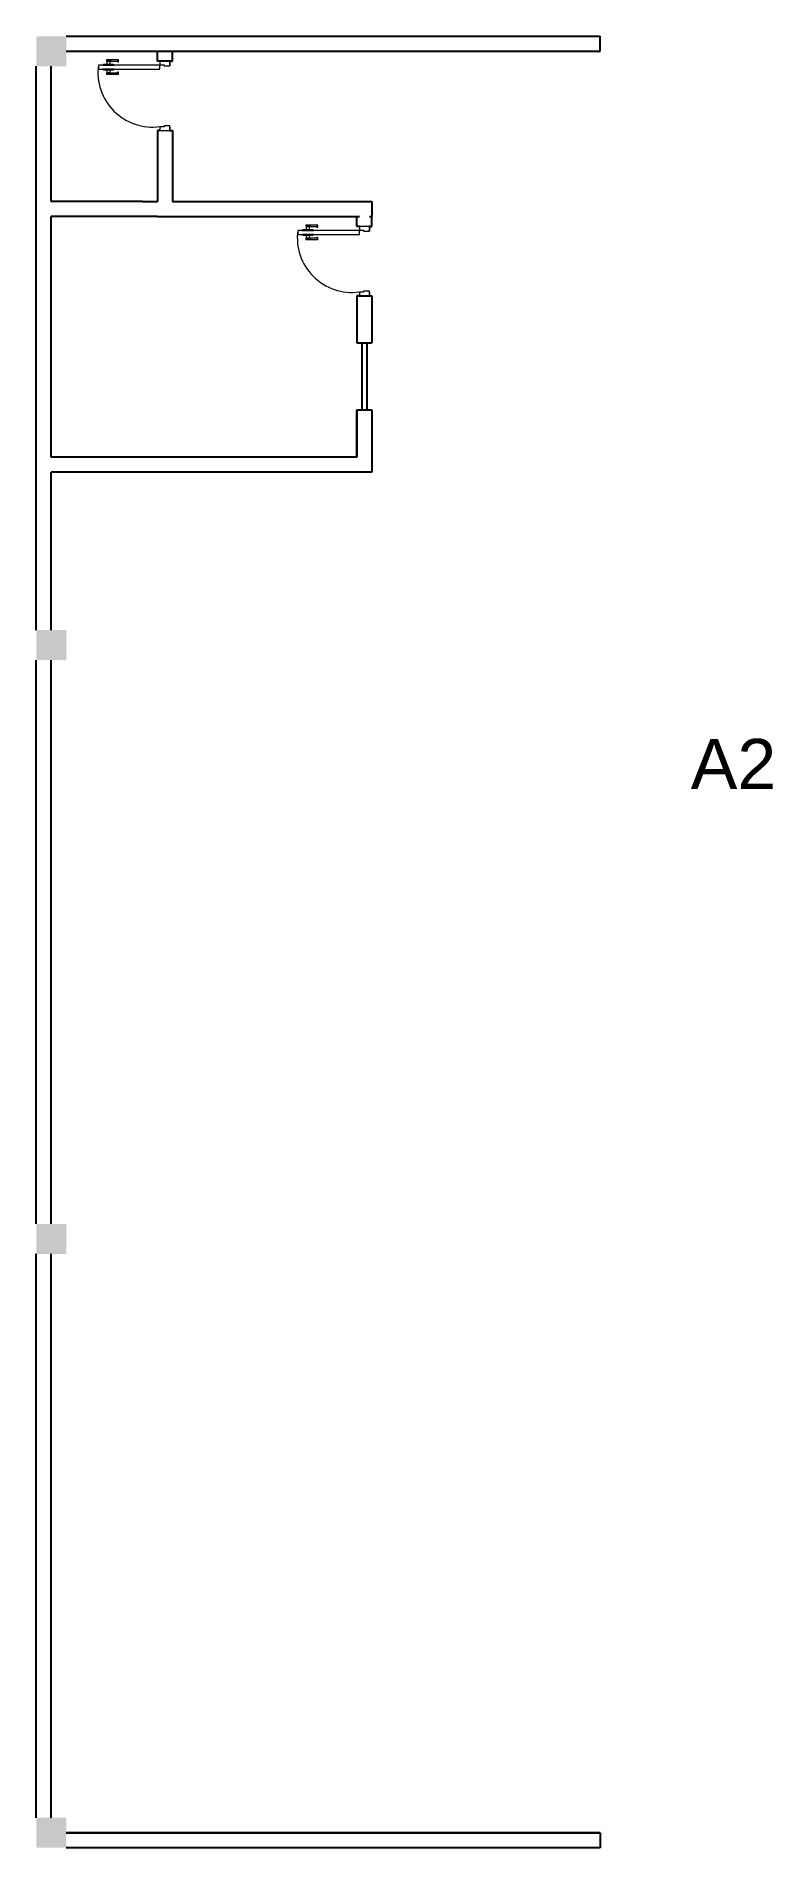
# Model space of a CAD drawing. Header units: inches. Extents: x 690793850 to 3471233902, y 1044954437 to 2780428972.
# Drawn here: x 1735836494 to 1735843845, y 1045043611 to 1045061691 of the extents above; entities that cross this region are included whole.
import ezdxf

# ---------------------------------------------------------------- set-up
doc = ezdxf.new("R2010")
doc.units = ezdxf.units.IN
doc.header["$MEASUREMENT"] = 0
for name, color, linetype, lineweight in [('A-DETL-GENF', 92, 'Continuous', 13), ('A-DOOR', 31, 'Continuous', 13), ('A-WALL', 113, 'Continuous', 13)]:
    doc.layers.add(name, color=color, linetype=linetype, lineweight=lineweight)
doc.styles.get("Standard").update_dxf_attribs({"font": 'arial.ttf'})

msp = doc.modelspace()

# ---------------------------------------------------------------- texts
at = {"insert": (1735843026, 1045054678), "char_height": 500, "attachment_point": 1}
msp.add_mtext_dynamic_manual_height_columns('A2', width=5221.54, gutter_width=12.5, heights=[-502], dxfattribs=at)

# ---------------------------------------------------------------- blocks, each defined once
blk = doc.blocks.new('D3')
at = {"layer": 'A-DETL-GENF'}
for p, q in [((-595, 13), (-633, 13)), ((-633, 13), (-633, 0)), ((-633, 0), (-595, 0)), ((-598, 0), (-630, 0)), ((-630, 0), (-630, -32)), ((-598, -32), (-598, 0)), ((-513, 13), (-595, 13)), ((-595, 13), (-595, 1)), ((-595, 0), (-595, 13)), ((-595, 1), (-524, 1)), ((-524, 1), (-513, 13)), ((-524, 1), (-524, -6)), ((-513, -6), (-513, 13)), ((-665, -32), (-671, -38)), ((-671, -38), (-557, -38)), ((-671, -78), (-665, -84)), ((-557, -78), (-671, -78)), ((-563, -32), (-665, -32)), ((-665, -84), (-563, -84)), ((-595, -116), (-633, -116)), ((-633, -116), (-633, -129)), ((-633, -129), (-595, -129)), ((-630, -32), (-598, -32)), ((-598, -84), (-630, -84)), ((-630, -84), (-630, -116)), ((-630, -116), (-598, -116)), ((-598, -116), (-598, -84)), ((-595, -129), (-595, -116)), ((-524, -117), (-595, -117)), ((-595, -117), (-595, -129)), ((-595, -129), (-513, -129)), ((-557, -38), (-563, -32)), ((-563, -84), (-557, -78)), ((-524, -6), (-513, -6)), ((-513, -110), (-524, -110)), ((-524, -110), (-524, -117)), ((-524, -117), (-513, -129)), ((-513, -129), (-513, -110))]:
    blk.add_line(p, q, dxfattribs=at)
at = {"layer": 'A-DOOR', "lineweight": 18}
for p, q in [((-100, 0), (-100, -35)), ((0, 0), (-100, 0)), ((0, 0), (0, -45)), ((0, -45), (0, 0)), ((-100, -38), (-714, -38)), ((-714, -38), (-714, -78)), ((-714, -78), (-100, -78)), ((-100, -35), (-57, -35)), ((-100, -78), (-100, -38)), ((-57, -35), (-57, -45)), ((-57, -45), (0, -45)), ((-57, -655), (-100, -655)), ((-100, -655), (-100, -690)), ((-100, -690), (0, -690)), ((0, -645), (-57, -645)), ((-57, -645), (-57, -655)), ((0, -690), (0, -645)), ((0, -655), (0, -690))]:
    blk.add_line(p, q, dxfattribs=at)
at = {"layer": 'A-DOOR'}
blk.add_arc((-173, -111), 546, 172.3067, 277.6933, dxfattribs=at)

# ---------------------------------------------------------------- hatches: boundary and pattern name
at = {"true_color": 0xf8d731}
h = msp.add_hatch(color=40, dxfattribs=at)
h.dxf.hatch_style = 1
h.paths.add_polyline_path([(1735836794, 1045061691), (1735836494, 1045061691), (1735836494, 1045061391), (1735836794, 1045061391)])
h = msp.add_hatch(color=40, dxfattribs=at)
h.dxf.hatch_style = 1
h.paths.add_polyline_path([(1735836794, 1045055764), (1735836494, 1045055764), (1735836494, 1045055464), (1735836794, 1045055464)])
h = msp.add_hatch(color=40, dxfattribs=at)
h.dxf.hatch_style = 1
h.paths.add_polyline_path([(1735836794, 1045049838), (1735836494, 1045049838), (1735836494, 1045049538), (1735836794, 1045049538)])
h = msp.add_hatch(color=40, dxfattribs=at)
h.dxf.hatch_style = 1
h.paths.add_polyline_path([(1735836794, 1045043911), (1735836494, 1045043911), (1735836494, 1045043611), (1735836794, 1045043611)])

# ---------------------------------------------------------------- linework, layer by layer
for p, q in [((1735836794, 1045061691), (1735842124, 1045061691)), ((1735842124, 1045061541), (1735842124, 1045061691)), ((1735836794, 1045061541), (1735837554, 1045061541)), ((1735836794, 1045061541), (1735837554, 1045061541)), ((1735836794, 1045061541), (1735837554, 1045061541)), ((1735836794, 1045061541), (1735837554, 1045061541)), ((1735837554, 1045061541), (1735837704, 1045061541)), ((1735837704, 1045061541), (1735837854, 1045061541)), ((1735837704, 1045061441), (1735837704, 1045061541)), ((1735837854, 1045061441), (1735837704, 1045061441)), ((1735837829, 1045061441), (1735837854, 1045061441)), ((1735837854, 1045061541), (1735842124, 1045061541)), ((1735837854, 1045061541), (1735839844, 1045061541)), ((1735837854, 1045061541), (1735842124, 1045061541)), ((1735837854, 1045061441), (1735837854, 1045061541)), ((1735836494, 1045055764), (1735836494, 1045061391)), ((1735836644, 1045060041), (1735836644, 1045061391)), ((1735837704, 1045060751), (1735837704, 1045060041)), ((1735837729, 1045060751), (1735837704, 1045060751)), ((1735837829, 1045060751), (1735837854, 1045060751)), ((1735837854, 1045060751), (1735837854, 1045060041)), ((1735837554, 1045060041), (1735836644, 1045060041)), ((1735837554, 1045060041), (1735837704, 1045060041)), ((1735837854, 1045060041), (1735839844, 1045060041)), ((1735839844, 1045060041), (1735839844, 1045059891)), ((1735836644, 1045057491), (1735836644, 1045059891)), ((1735837704, 1045059891), (1735836644, 1045059891)), ((1735837704, 1045059891), (1735839694, 1045059891)), ((1735839694, 1045059891), (1735839719, 1045059891)), ((1735839694, 1045059791), (1735839694, 1045059891)), ((1735839819, 1045059891), (1735839844, 1045059891)), ((1735839844, 1045059791), (1735839844, 1045059891)), ((1735839719, 1045059791), (1735839694, 1045059791)), ((1735839819, 1045059791), (1735839844, 1045059791)), ((1735839844, 1045059791), (1735839819, 1045059791)), ((1735839694, 1045059101), (1735839694, 1045058631)), ((1735839694, 1045059101), (1735839694, 1045058631)), ((1735839719, 1045059101), (1735839694, 1045059101)), ((1735839694, 1045059101), (1735839844, 1045059101)), ((1735839844, 1045059101), (1735839844, 1045058631)), ((1735839694, 1045058631), (1735839844, 1045058631)), ((1735839744, 1045058631), (1735839744, 1045058061)), ((1735839794, 1045058631), (1735839794, 1045058061)), ((1735839744, 1045058061), (1735839744, 1045057961)), ((1735839794, 1045058061), (1735839794, 1045057961)), ((1735839694, 1045057961), (1735839694, 1045057491)), ((1735839694, 1045057491), (1735839694, 1045057961)), ((1735839694, 1045057961), (1735839844, 1045057961)), ((1735839844, 1045057961), (1735839844, 1045057341)), ((1735839694, 1045057491), (1735836644, 1045057491)), ((1735836644, 1045055764), (1735836644, 1045057341)), ((1735839844, 1045057341), (1735836644, 1045057341)), ((1735836494, 1045049838), (1735836494, 1045055464)), ((1735836644, 1045049838), (1735836644, 1045055464)), ((1735836494, 1045043911), (1735836494, 1045049538)), ((1735836644, 1045043911), (1735836644, 1045049538)), ((1735842124, 1045043761), (1735836794, 1045043761)), ((1735836794, 1045043761), (1735842124, 1045043761)), ((1735842124, 1045043761), (1735842124, 1045043611)), ((1735842124, 1045043611), (1735836794, 1045043611))]:
    msp.add_line(p, q)

# ---------------------------------------------------------------- block references
at = {"layer": 'A-WALL'}
for p in [(1735837829, 1045061441), (1735839819, 1045059791)]:
    msp.add_blockref('D3', p, dxfattribs=at)

msp.set_redraw_order([(e.dxf.handle, doc.entitydb.next_handle()) for e in msp.query("TEXT MTEXT ATTDEF DIMENSION ARC_DIMENSION")])  # texts and dimensions are drawn at this point

doc.saveas('drawing.dxf')
